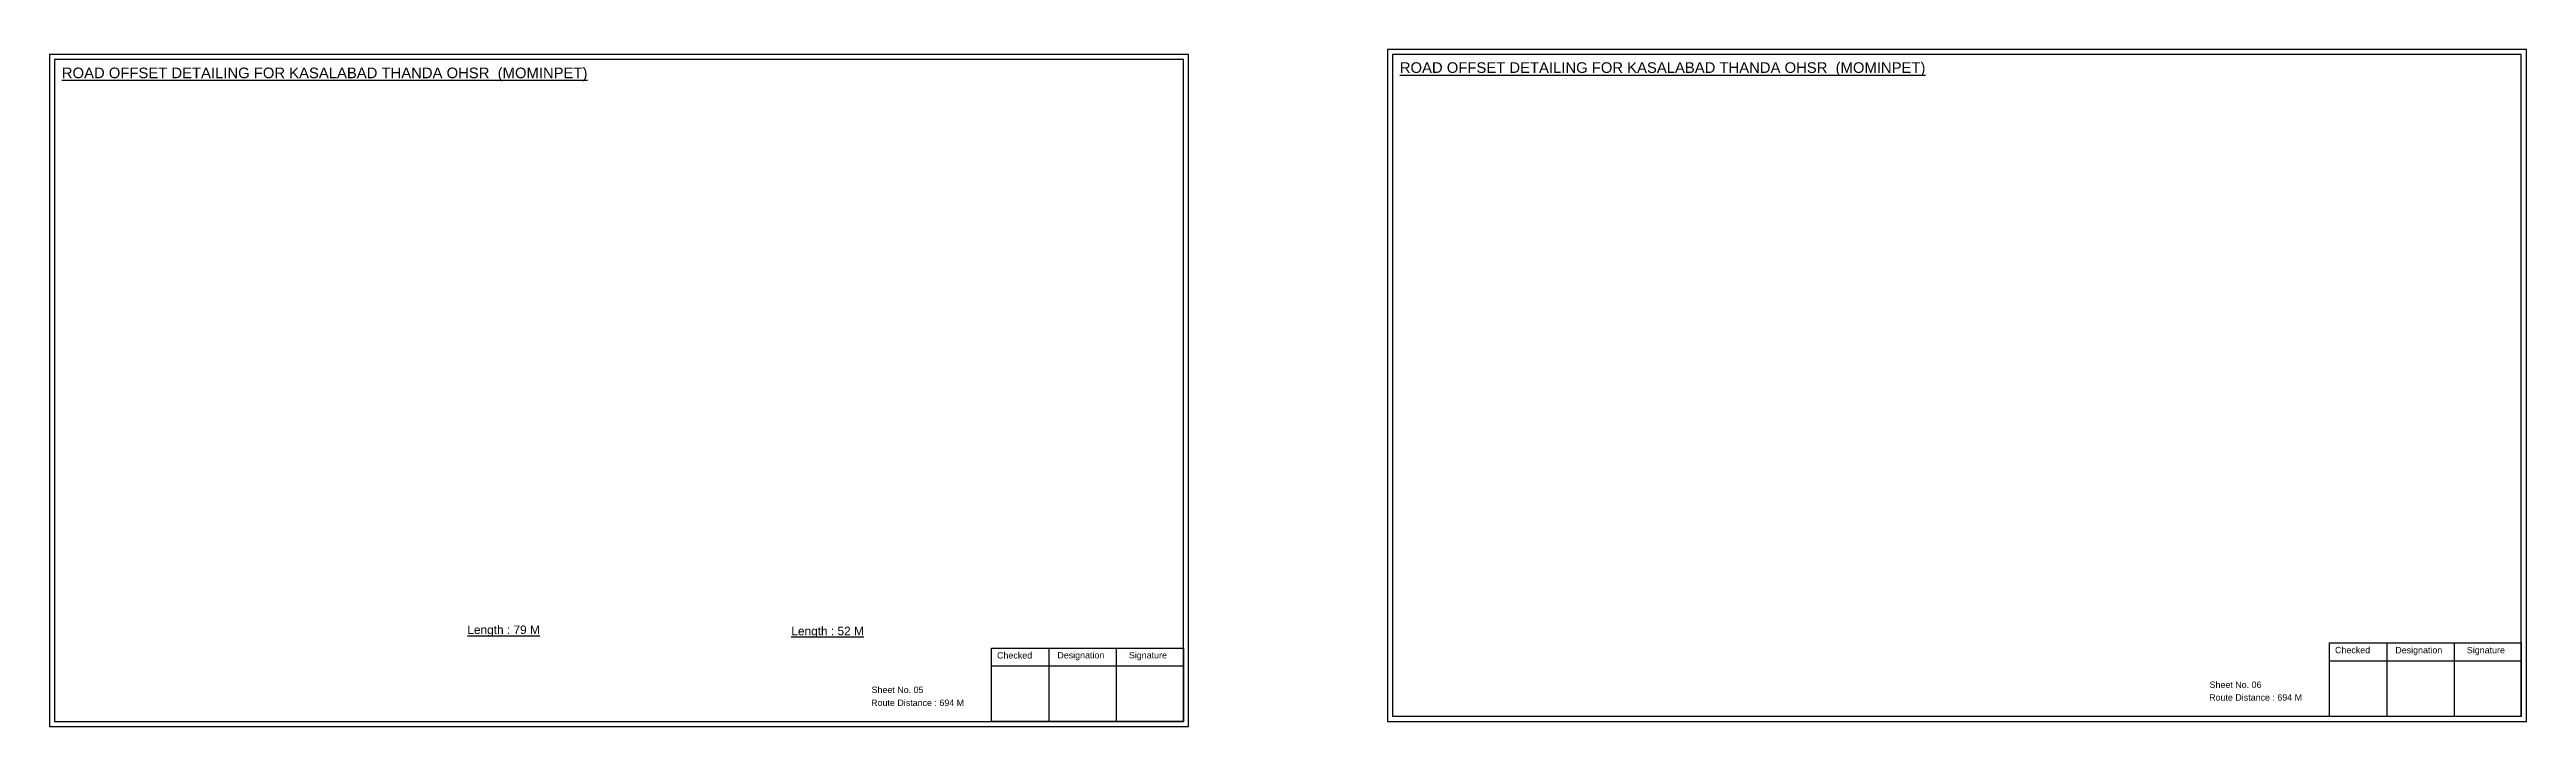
# Model space of a CAD drawing. Header units: inches. Extents: x -117 to 51867, y -12715 to 3423.
# Drawn here: x 48522 to 49688, y 492 to 811 of the extents above; entities that cross this region are included whole.
import ezdxf

# ---------------------------------------------------------------- set-up
doc = ezdxf.new("R2010")
doc.units = ezdxf.units.IN
doc.header["$MEASUREMENT"] = 0
doc.layers.add('PDF_Geometry', color=7, linetype='Continuous')
doc.layers.add('PDF_Text', color=5, linetype='Continuous')
doc.styles.add('PDF Arial', font='arial.ttf')
doc.styles.get("Standard").update_dxf_attribs({"font": 'arial.ttf'})

msp = doc.modelspace()

# ---------------------------------------------------------------- texts
at = {"color": 242, "true_color": 0xcd2027}
for s, height, p in [('%%UROAD OFFSET DETAILING FOR KASALABAD THANDA OHSR  (MOMINPET)', 5, (48527.5, 797.2)), ('%%UROAD OFFSET DETAILING FOR KASALABAD THANDA OHSR  (MOMINPET)', 5, (49157.7, 799.7)), ('%%ULength : 79 M', 4, (48718.5, 535.2)), ('%%ULength : 52 M', 4, (48871.1, 534.6))]:
    msp.add_text(s, height=height, dxfattribs=at).set_placement(p)
for s, p in [('Sheet No. 05', (48908.9, 507.4)), ('Route Distance : 694 M', (48908.7, 501.3)), ('Sheet No. 06', (49539.1, 509.8)), ('Route Distance : 694 M', (49538.9, 503.8))]:
    msp.add_text(s, height=3).set_placement(p)
at = {"layer": 'PDF_Text', "color": 7, "attachment_point": 7, "style": 'PDF Arial'}
for s, insert, char_height in [('Checked', (48968, 523.6), 3), ('Designation', (48996.4, 522.8), 3.001), ('Signature', (49030.1, 522.8), 3), ('Checked', (49598.2, 526.1), 3), ('Designation', (49626.6, 525.2), 3.001), ('Signature', (49660.3, 525.2), 3)]:
    msp.add_mtext(s, dxfattribs=dict(at, insert=insert, char_height=char_height))

# ---------------------------------------------------------------- linework, layer by layer
at = {"layer": 'PDF_Geometry'}
for points in [[(48521.7, 808.3), (48521.7, 491.6), (49058.2, 491.6), (49058.2, 808.3)], [(48524, 806), (48524, 494), (49055.8, 494), (49055.8, 806)], [(49151.9, 810.7), (49151.9, 494), (49688.4, 494), (49688.4, 810.7)], [(49154.2, 808.4), (49154.2, 496.4), (49685.9, 496.4), (49685.9, 808.4)]]:
    msp.add_lwpolyline(points, close=True, dxfattribs=at)
at = {"layer": 'PDF_Geometry', "color": 242, "true_color": 0xcc1f26}
for points in [[(49055.8, 493.9), (48965.4, 493.9), (48965.4, 528.5), (49055.8, 528.5)], [(49685.9, 496.3), (49595.6, 496.3), (49595.6, 531), (49685.9, 531)]]:
    msp.add_lwpolyline(points, close=True, dxfattribs=at)
for points in [[(48992.4, 528.5), (48992.4, 493.9)], [(49024.1, 528.5), (49024.1, 493.9)], [(49622.6, 531), (49622.6, 496.3)], [(49654.3, 531), (49654.3, 496.3)], [(48965.4, 520.2), (49055.8, 520.2)], [(49595.6, 522.6), (49685.9, 522.6)]]:
    msp.add_lwpolyline(points, dxfattribs=at)

msp.set_redraw_order([(e.dxf.handle, doc.entitydb.next_handle()) for e in msp.query("TEXT MTEXT ATTDEF DIMENSION ARC_DIMENSION")])  # texts and dimensions are drawn at this point

doc.saveas('drawing.dxf')
